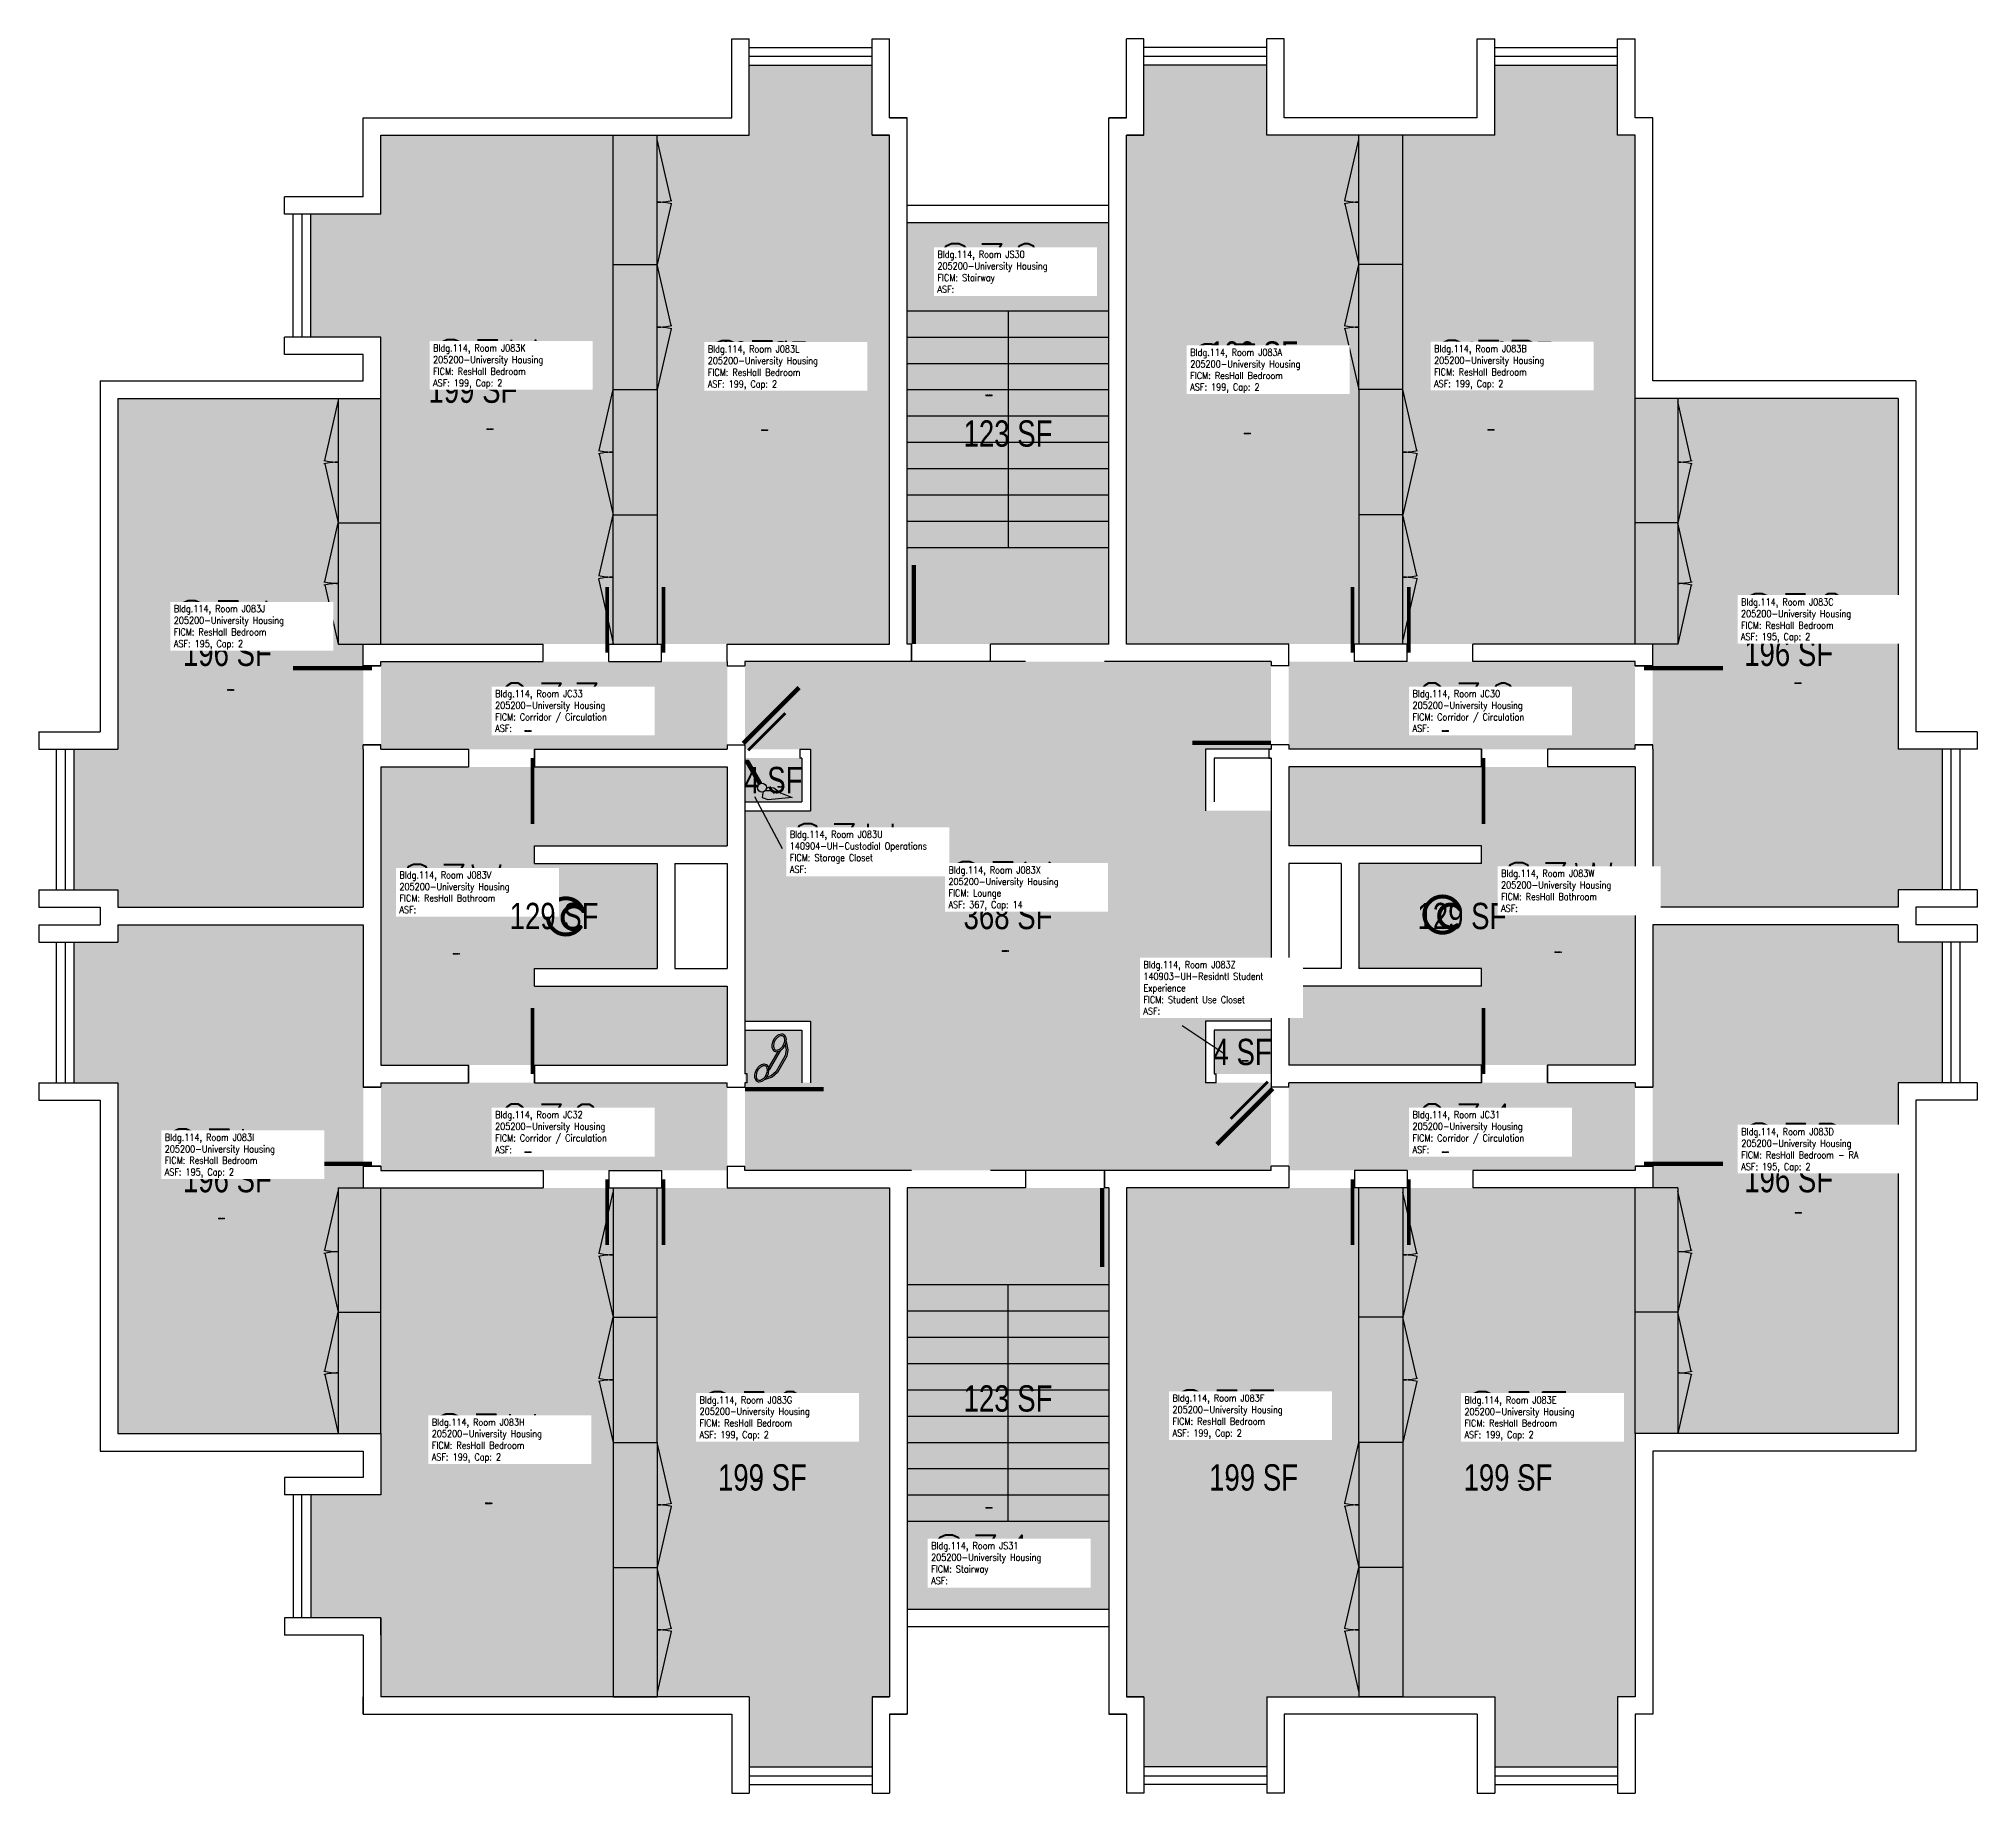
# Model space of a CAD drawing. Header units: inches. Extents: x 0 to 4816, y 0 to 3032.
# Drawn here: x 3932 to 4816, y 2232 to 3032 of the extents above; entities outside this region: 2.
import ezdxf
from ezdxf.enums import TextEntityAlignment as Align

# ---------------------------------------------------------------- set-up
doc = ezdxf.new("R2010")
doc.units = ezdxf.units.IN
doc.header["$LTSCALE"] = 10
doc.header["$MEASUREMENT"] = 0
doc.layers.get('0').update_dxf_attribs({"linetype": 'CONTINUOUS'})
for name, color, linetype in [('A-DOOR', 2, 'CONTINUOUS'), ('A-FLOR', 3, 'CONTINUOUS'), ('A-GLAZ', 1, 'CONTINUOUS'), ('A-GLAZ-SILL', 2, 'CONTINUOUS'), ('A-IDEN-ICON', 4, 'CONTINUOUS'), ('A-IDEN-RNUM', 7, 'CONTINUOUS'), ('A-IDEN-SNUM', 4, 'CONTINUOUS'), ('A-IDEN-VNUM', 4, 'CONTINUOUS'), ('A-WALL', 5, 'CONTINUOUS'), ('AREA-TEXT', 3, 'CONTINUOUS'), ('Rooms-Category-Color', 7, 'CONTINUOUS'), ('Rooms-College-Color', 7, 'CONTINUOUS'), ('Rooms-Department-Color', 7, 'CONTINUOUS'), ('Rooms-Division-Color', 7, 'CONTINUOUS'), ('Rooms-Information', 7, 'CONTINUOUS')]:
    doc.layers.add(name, color=color, linetype=linetype)
doc.styles.add('AREA', font='arial.ttf', dxfattribs={"width": 0.75, "height": 1})
doc.styles.add('ROOMSNUMBER', font='txt.shx', dxfattribs={"height": 0.03})
doc.styles.add('ROOMVNUMBER', font='simplex.shx', dxfattribs={"width": 0.85})

msp = doc.modelspace()

# ---------------------------------------------------------------- texts
at = {"layer": 'A-IDEN-RNUM', "style": 'ROOMSNUMBER'}
for s, p in [('0S30-00', (4363.86, 2869.21)), ('0083-K0', (4136.28, 2853.8)), ('0083-L0', (4261.56, 2853.34)), ('0083-A0', (4481.6, 2851.86)), ('0083-B0', (4592.78, 2853.5)), ('0083-J0', (4018.05, 2734.89)), ('0083-C0', (4732.75, 2738)), ('0C33-00', (4153.57, 2716.16)), ('0C30-00', (4571.93, 2716.16)), ('0083-U0', (4268.98, 2690.72)), ('0083-V0', (4120.93, 2614.59)), ('0083-X0', (4371.31, 2615.84)), ('0083-W0', (4623.32, 2615.29)), ('0083-Z0', (4480.53, 2565.77)), ('0C32-00', (4153.57, 2524.16)), ('0C31-00', (4571.93, 2524.16)), ('0083-I0', (4013.91, 2493.93)), ('0083-D0', (4732.88, 2496.46)), ('0083-G0', (4257.83, 2374.17)), ('0083-F0', (4473.49, 2374.95)), ('0083-E0', (4606.61, 2374.14)), ('0083-H0', (4135.69, 2364.01)), ('0S31-00', (4363.86, 2361.96))]:
    msp.add_text(s, height=0.36, dxfattribs=at).set_placement(p)
at = {"layer": 'A-IDEN-SNUM', "style": 'ROOMSNUMBER'}
for s, p in [('1140JS3000', (4363.86, 2869.21)), ('1140J083K0', (4136.28, 2853.8)), ('1140J083L0', (4261.56, 2853.34)), ('1140J083A0', (4481.6, 2851.86)), ('1140J083B0', (4592.78, 2853.5)), ('1140J083J0', (4018.05, 2734.89)), ('1140J083C0', (4732.75, 2738)), ('1140JC3300', (4153.57, 2716.16)), ('1140JC3000', (4571.93, 2716.16)), ('1140J083U0', (4268.98, 2690.72)), ('1140J083V0', (4120.93, 2614.59)), ('1140J083X0', (4371.31, 2615.84)), ('1140J083W0', (4623.32, 2615.29)), ('1140J083Z0', (4480.53, 2565.77)), ('1140JC3200', (4153.57, 2524.16)), ('1140JC3100', (4571.93, 2524.16)), ('1140J083I0', (4013.91, 2493.93)), ('1140J083D0', (4732.88, 2496.46)), ('1140J083G0', (4257.83, 2374.17)), ('1140J083F0', (4473.49, 2374.95)), ('1140J083E0', (4606.61, 2374.14)), ('1140J083H0', (4135.69, 2364.01)), ('1140JS3100', (4363.86, 2361.96))]:
    msp.add_text(s, height=0.36, dxfattribs=at).set_placement(p)
at = {"layer": 'A-IDEN-VNUM', "style": 'ROOMVNUMBER', "width": 0.85}
for s, p in [('S30', (4341.81, 2916.23)), ('83K', (4111.81, 2872.46)), ('83L', (4237.09, 2872)), ('83A', (4457.13, 2870.51)), ('83B', (4568.3, 2872.15)), ('83J', (3993.58, 2753.54)), ('83C', (4708.27, 2756.66)), ('C33', (4140.13, 2715.92)), ('C30', (4558.49, 2715.92)), ('83U', (4274.49, 2651.75)), ('83V', (4096.46, 2633.25)), ('83X', (4346.83, 2634.49)), ('83W', (4598.85, 2633.95)), ('83Z', (4435.73, 2587.02)), ('C32', (4140.13, 2523.92)), ('C31', (4558.49, 2523.92)), ('83D', (4708.41, 2515.12)), ('83I', (3989.44, 2512.58)), ('83G', (4233.36, 2392.83)), ('83F', (4449.02, 2393.61)), ('83E', (4582.14, 2392.8)), ('83H', (4111.22, 2382.66)), ('S31', (4338.95, 2327.36))]:
    msp.add_text(s, height=22.238, dxfattribs=at).set_placement(p)
at = {"layer": 'AREA-TEXT', "style": 'AREA', "width": 0.75}
for s, p in [('199 SF', (4262, 2888)), ('199 SF', (4486, 2888)), ('199 SF', (4602, 2888)), ('199 SF', (4130, 2872)), ('123 SF', (4374, 2852)), ('196 SF', (4018, 2752)), ('196 SF', (4730, 2752)), ('44 SF', (4167, 2728)), ('44 SF', (4581, 2728)), ('4 SF', (4267, 2694)), ('129 SF', (4167, 2632)), ('368 SF', (4374, 2632)), ('129 SF', (4581, 2632)), ('4 SF', (4481, 2570)), ('44 SF', (4167, 2536)), ('44 SF', (4581, 2536)), ('196 SF', (4018, 2512)), ('196 SF', (4730, 2512)), ('123 SF', (4374, 2412)), ('199 SF', (4130, 2392)), ('199 SF', (4262, 2376)), ('199 SF', (4486, 2376)), ('199 SF', (4602, 2376))]:
    msp.add_text(s, height=12, dxfattribs=at).set_placement(p, align=Align.MIDDLE_CENTER)

# ---------------------------------------------------------------- blocks, each defined once
blk = doc.blocks.new('CPBATH')
at = {"color": 0, "linetype": 'ByBlock', "const_width": 0.0127}
for points in [[(0.0571, 0.0168, 0.861492), (-0.0551, 0, 1)], [(-0.0551, 0, 0.726902), (0.0487, -0.0337, 1)], [(0.0571, 0.0168, 0.729002), (-0.0084, -0.0042, 1)], [(-0.0084, -0.0042, 0.609468), (0.0487, -0.0337, 1)]]:
    blk.add_lwpolyline(points, format="xyb", dxfattribs=at)
at = {"color": 0, "linetype": 'ByBlock', "const_width": 0.00637}
for points in [[(0.0544, 0.0152, 1), (0.0599, 0.0184, 1)], [(0.0459, -0.0353, 1), (0.0515, -0.0321, 1)]]:
    blk.add_lwpolyline(points, format="xyb", close=True, dxfattribs=at)
blk = doc.blocks.new('CPPHONE')
at = {"color": 0, "linetype": 'ByBlock'}
for p, q in [((0.0096, 0.0252), (-0.0196, -0.0252)), ((0.0169, 0.0279), (-0.0182, -0.0329))]:
    blk.add_line(p, q, dxfattribs=at)
for points in [[(0.0288, 0.0786, 0.139889), (0.0216, 0.0804, 0.107118), (0.0122, 0.0781, 0.079812), (0.0039, 0.0722, 0.067459), (-0.0035, 0.0626, 0.067459), (-0.008, 0.0515, 0.079812), (-0.009, 0.0413, 0.107118), (-0.0064, 0.032, 0.139889), (-0.0012, 0.0267, 0.139889), (0.0061, 0.0248, 0.107118), (0.0155, 0.0272, 0.079812), (0.0238, 0.0331, 0.067459), (0.0312, 0.0426, 0.067459), (0.0357, 0.0538, 0.079812), (0.0367, 0.0639, 0.107118), (0.034, 0.0732, 0.139889)], [(0.0263, 0.0743, 0.139889), (0.0218, 0.0754, 0.107118), (0.0144, 0.0736, 0.079812), (0.0074, 0.0686, 0.067459), (0.0008, 0.0601, 0.067459), (-0.0032, 0.0502, 0.079812), (-0.004, 0.0417, 0.107118), (-0.0019, 0.0344, 0.139889), (0.0013, 0.031, 0.139889), (0.0059, 0.0298, 0.107118), (0.0133, 0.0317, 0.079812), (0.0203, 0.0367, 0.067459), (0.0268, 0.0451, 0.067459), (0.0309, 0.055, 0.079812), (0.0317, 0.0636, 0.107118), (0.0296, 0.0709, 0.139889)], [(-0.0262, -0.0167, 0.139889), (-0.0334, -0.0148, 0.107118), (-0.0428, -0.0172, 0.079812), (-0.0511, -0.0231, 0.067459), (-0.0585, -0.0326, 0.067459), (-0.063, -0.0438, 0.079812), (-0.064, -0.0539, 0.107118), (-0.0614, -0.0632, 0.139889), (-0.0562, -0.0686, 0.139889), (-0.0489, -0.0704, 0.107118), (-0.0395, -0.0681, 0.079812), (-0.0312, -0.0622, 0.067459), (-0.0238, -0.0526, 0.067459), (-0.0193, -0.0415, 0.079812), (-0.0183, -0.0313, 0.107118), (-0.021, -0.022, 0.139889)], [(-0.0287, -0.021, 0.139889), (-0.0332, -0.0198, 0.107118), (-0.0406, -0.0217, 0.079812), (-0.0476, -0.0267, 0.067459), (-0.0542, -0.0351, 0.067459), (-0.0582, -0.045, 0.079812), (-0.059, -0.0536, 0.107118), (-0.0569, -0.0609, 0.139889), (-0.0537, -0.0643, 0.139889), (-0.0491, -0.0654, 0.107118), (-0.0417, -0.0636, 0.079812), (-0.0347, -0.0586, 0.067459), (-0.0282, -0.0501, 0.067459), (-0.0241, -0.0402, 0.079812), (-0.0233, -0.0317, 0.107118), (-0.0254, -0.0244, 0.139889)]]:
    blk.add_lwpolyline(points, format="xyb", close=True, dxfattribs=at)
for points in [[(0.0364, 0.0572), (0.0417, 0.0308), (0.0382, 0.0108), (0.0082, -0.0411), (-0.0083, -0.0558), (-0.0338, -0.0645)], [(0.0334, 0.047), (0.0366, 0.0307), (0.0334, 0.0126), (0.0043, -0.0379), (-0.0109, -0.0514), (-0.0265, -0.0567)]]:
    blk.add_lwpolyline(points, dxfattribs=at)
blk = doc.blocks.new('CPCUST')
at = {"color": 0, "linetype": 'ByBlock'}
for p, q in [((0.0171, -0.0639), (0.02, -0.0466)), ((0.0262, -0.0408), (0.0446, -0.0406)), ((0.0297, -0.0341), (0.0376, -0.0302)), ((0.0376, -0.0302), (0.0533, -0.0324)), ((0.0446, -0.0406), (0.0543, -0.0505)), ((0.0533, -0.0324), (0.0745, -0.0479)), ((0.0745, -0.0479), (0.1117, -0.0625)), ((0.0358, -0.0705), (0.0171, -0.0639)), ((0.1117, -0.0625), (0.0358, -0.0705))]:
    blk.add_line(p, q, dxfattribs=at)
at = {"color": 0, "linetype": 'ByBlock', "const_width": 0.0075}
blk.add_lwpolyline([(-0.0332, 0.0481, 1), (-0.0268, 0.0519, 1)], format="xyb", close=True, dxfattribs=at)
at = {"color": 0, "linetype": 'ByBlock', "const_width": 0.015}
blk.add_lwpolyline([(-0.03, 0.05), (0.01, -0.0193)], dxfattribs=at)
at = {"color": 0, "linetype": 'ByBlock'}
blk.add_circle((0.0158, -0.0313), 0.0141, dxfattribs=at)

# ---------------------------------------------------------------- hatches: boundary and pattern name
at = {"layer": 'Rooms-Category-Color', "true_color": 0x728ef3}
for points in [[(4320, 2756), (4320, 2988), (4312, 2988), (4312, 3020), (4256, 3020), (4256, 2988), (4204, 2988), (4204, 2756)], [(4428, 2756), (4428, 2988), (4436, 2988), (4436, 3020), (4492, 3020), (4492, 2988), (4544, 2988), (4544, 2756)], [(4660, 2756), (4660, 2988), (4652, 2988), (4652, 3020), (4596, 3020), (4596, 2988), (4544, 2988), (4544, 2756)], [(4088, 2756), (4088, 2896), (4056, 2896), (4056, 2952), (4088, 2952), (4088, 2988), (4204, 2988), (4204, 2756)], [(4080, 2636), (4080, 2756), (4088, 2756), (4088, 2868), (3968, 2868), (3968, 2708), (3948, 2708), (3948, 2644), (3968, 2644), (3968, 2636)], [(4668, 2636), (4668, 2756), (4660, 2756), (4660, 2868), (4780, 2868), (4780, 2708), (4800, 2708), (4800, 2644), (4780, 2644), (4780, 2636)], [(4254, 2584), (4254, 2680), (4283.99, 2680), (4284, 2708), (4254, 2708), (4254, 2748), (4494, 2748), (4494, 2708), (4464, 2708), (4464, 2680), (4494, 2680), (4494, 2584), (4464, 2584), (4464, 2556), (4494, 2556), (4494, 2516), (4254, 2516), (4254, 2554), (4254, 2580), (4280, 2580), (4280, 2556), (4284, 2556), (4284, 2584)], [(4088, 2700), (4088, 2564), (4246, 2564), (4246, 2600), (4158, 2600), (4158, 2608), (4214, 2608), (4214, 2656), (4158, 2656), (4158, 2664), (4246, 2664), (4246, 2700)], [(4280, 2684), (4280, 2704), (4254, 2704), (4254, 2684)], [(4660, 2700), (4660, 2564), (4502, 2564), (4502, 2600), (4590, 2600), (4590, 2608), (4534, 2608), (4534, 2656), (4590, 2656), (4590, 2664), (4502, 2664), (4502, 2700)], [(4080, 2628), (4080, 2508), (4088, 2508), (4088, 2396), (3968, 2396), (3968, 2556), (3948, 2556), (3948, 2620), (3968, 2620), (3968, 2628)], [(4668, 2628), (4668, 2508), (4660, 2508), (4660, 2396), (4780, 2396), (4780, 2556), (4800, 2556), (4800, 2620), (4780, 2620), (4780, 2628)], [(4494, 2580), (4494, 2560), (4468, 2560), (4468, 2580)], [(4088, 2508), (4088, 2368), (4056, 2368), (4056, 2312), (4088, 2312), (4088, 2276), (4204, 2276), (4204, 2508)], [(4320, 2508), (4320, 2276), (4312, 2276), (4312, 2244), (4256, 2244), (4256, 2276), (4204, 2276), (4204, 2508)], [(4428, 2508), (4428, 2276), (4436, 2276), (4436, 2244), (4492, 2244), (4492, 2276), (4544, 2276), (4544, 2508)], [(4660, 2508), (4660, 2276), (4652, 2276), (4652, 2244), (4596, 2244), (4596, 2276), (4544, 2276), (4544, 2508)]]:
    msp.add_hatch(color=171, dxfattribs=at).paths.add_polyline_path(points)
at = {"layer": 'Rooms-Category-Color', "true_color": 0xadadad}
for points in [[(4328, 2948), (4420, 2948), (4420, 2756), (4328, 2756)], [(4088, 2708), (4088, 2748), (4246, 2748), (4246, 2708)], [(4660, 2708), (4660, 2748), (4502, 2748), (4502, 2708)], [(4088, 2516), (4088, 2556), (4246, 2556), (4246, 2516)], [(4502, 2556), (4502, 2516), (4660, 2516), (4660, 2556)], [(4328, 2316), (4420, 2316), (4420, 2508), (4328, 2508)]]:
    msp.add_hatch(color=253, dxfattribs=at).paths.add_polyline_path(points)
at = {"layer": 'Rooms-College-Color', "true_color": 0xadadad}
for points in [[(4320, 2756), (4320, 2988), (4312, 2988), (4312, 3020), (4256, 3020), (4256, 2988), (4204, 2988), (4204, 2756)], [(4428, 2756), (4428, 2988), (4436, 2988), (4436, 3020), (4492, 3020), (4492, 2988), (4544, 2988), (4544, 2756)], [(4660, 2756), (4660, 2988), (4652, 2988), (4652, 3020), (4596, 3020), (4596, 2988), (4544, 2988), (4544, 2756)], [(4088, 2756), (4088, 2896), (4056, 2896), (4056, 2952), (4088, 2952), (4088, 2988), (4204, 2988), (4204, 2756)], [(4328, 2948), (4420, 2948), (4420, 2756), (4328, 2756)], [(4080, 2636), (4080, 2756), (4088, 2756), (4088, 2868), (3968, 2868), (3968, 2708), (3948, 2708), (3948, 2644), (3968, 2644), (3968, 2636)], [(4668, 2636), (4668, 2756), (4660, 2756), (4660, 2868), (4780, 2868), (4780, 2708), (4800, 2708), (4800, 2644), (4780, 2644), (4780, 2636)], [(4088, 2708), (4088, 2748), (4246, 2748), (4246, 2708)], [(4254, 2584), (4254, 2680), (4283.99, 2680), (4284, 2708), (4254, 2708), (4254, 2748), (4494, 2748), (4494, 2708), (4464, 2708), (4464, 2680), (4494, 2680), (4494, 2584), (4464, 2584), (4464, 2556), (4494, 2556), (4494, 2516), (4254, 2516), (4254, 2554), (4254, 2580), (4280, 2580), (4280, 2556), (4284, 2556), (4284, 2584)], [(4660, 2708), (4660, 2748), (4502, 2748), (4502, 2708)], [(4088, 2700), (4088, 2564), (4246, 2564), (4246, 2600), (4158, 2600), (4158, 2608), (4214, 2608), (4214, 2656), (4158, 2656), (4158, 2664), (4246, 2664), (4246, 2700)], [(4280, 2684), (4280, 2704), (4254, 2704), (4254, 2684)], [(4660, 2700), (4660, 2564), (4502, 2564), (4502, 2600), (4590, 2600), (4590, 2608), (4534, 2608), (4534, 2656), (4590, 2656), (4590, 2664), (4502, 2664), (4502, 2700)], [(4080, 2628), (4080, 2508), (4088, 2508), (4088, 2396), (3968, 2396), (3968, 2556), (3948, 2556), (3948, 2620), (3968, 2620), (3968, 2628)], [(4668, 2628), (4668, 2508), (4660, 2508), (4660, 2396), (4780, 2396), (4780, 2556), (4800, 2556), (4800, 2620), (4780, 2620), (4780, 2628)], [(4494, 2580), (4494, 2560), (4468, 2560), (4468, 2580)], [(4088, 2516), (4088, 2556), (4246, 2556), (4246, 2516)], [(4502, 2556), (4502, 2516), (4660, 2516), (4660, 2556)], [(4088, 2508), (4088, 2368), (4056, 2368), (4056, 2312), (4088, 2312), (4088, 2276), (4204, 2276), (4204, 2508)], [(4320, 2508), (4320, 2276), (4312, 2276), (4312, 2244), (4256, 2244), (4256, 2276), (4204, 2276), (4204, 2508)], [(4328, 2316), (4420, 2316), (4420, 2508), (4328, 2508)], [(4428, 2508), (4428, 2276), (4436, 2276), (4436, 2244), (4492, 2244), (4492, 2276), (4544, 2276), (4544, 2508)], [(4660, 2508), (4660, 2276), (4652, 2276), (4652, 2244), (4596, 2244), (4596, 2276), (4544, 2276), (4544, 2508)]]:
    msp.add_hatch(color=253, dxfattribs=at).paths.add_polyline_path(points)
at = {"layer": 'Rooms-Department-Color', "true_color": 0x604aed}
for points in [[(4320, 2756), (4320, 2988), (4312, 2988), (4312, 3020), (4256, 3020), (4256, 2988), (4204, 2988), (4204, 2756)], [(4428, 2756), (4428, 2988), (4436, 2988), (4436, 3020), (4492, 3020), (4492, 2988), (4544, 2988), (4544, 2756)], [(4660, 2756), (4660, 2988), (4652, 2988), (4652, 3020), (4596, 3020), (4596, 2988), (4544, 2988), (4544, 2756)], [(4088, 2756), (4088, 2896), (4056, 2896), (4056, 2952), (4088, 2952), (4088, 2988), (4204, 2988), (4204, 2756)], [(4080, 2636), (4080, 2756), (4088, 2756), (4088, 2868), (3968, 2868), (3968, 2708), (3948, 2708), (3948, 2644), (3968, 2644), (3968, 2636)], [(4668, 2636), (4668, 2756), (4660, 2756), (4660, 2868), (4780, 2868), (4780, 2708), (4800, 2708), (4800, 2644), (4780, 2644), (4780, 2636)], [(4254, 2584), (4254, 2680), (4283.99, 2680), (4284, 2708), (4254, 2708), (4254, 2748), (4494, 2748), (4494, 2708), (4464, 2708), (4464, 2680), (4494, 2680), (4494, 2584), (4464, 2584), (4464, 2556), (4494, 2556), (4494, 2516), (4254, 2516), (4254, 2554), (4254, 2580), (4280, 2580), (4280, 2556), (4284, 2556), (4284, 2584)], [(4088, 2700), (4088, 2564), (4246, 2564), (4246, 2600), (4158, 2600), (4158, 2608), (4214, 2608), (4214, 2656), (4158, 2656), (4158, 2664), (4246, 2664), (4246, 2700)], [(4280, 2684), (4280, 2704), (4254, 2704), (4254, 2684)], [(4660, 2700), (4660, 2564), (4502, 2564), (4502, 2600), (4590, 2600), (4590, 2608), (4534, 2608), (4534, 2656), (4590, 2656), (4590, 2664), (4502, 2664), (4502, 2700)], [(4080, 2628), (4080, 2508), (4088, 2508), (4088, 2396), (3968, 2396), (3968, 2556), (3948, 2556), (3948, 2620), (3968, 2620), (3968, 2628)], [(4668, 2628), (4668, 2508), (4660, 2508), (4660, 2396), (4780, 2396), (4780, 2556), (4800, 2556), (4800, 2620), (4780, 2620), (4780, 2628)], [(4494, 2580), (4494, 2560), (4468, 2560), (4468, 2580)], [(4088, 2508), (4088, 2368), (4056, 2368), (4056, 2312), (4088, 2312), (4088, 2276), (4204, 2276), (4204, 2508)], [(4320, 2508), (4320, 2276), (4312, 2276), (4312, 2244), (4256, 2244), (4256, 2276), (4204, 2276), (4204, 2508)], [(4428, 2508), (4428, 2276), (4436, 2276), (4436, 2244), (4492, 2244), (4492, 2276), (4544, 2276), (4544, 2508)], [(4660, 2508), (4660, 2276), (4652, 2276), (4652, 2244), (4596, 2244), (4596, 2276), (4544, 2276), (4544, 2508)]]:
    msp.add_hatch(color=173, dxfattribs=at).paths.add_polyline_path(points)
at = {"layer": 'Rooms-Department-Color', "true_color": 0xacacac}
for points in [[(4328, 2948), (4420, 2948), (4420, 2756), (4328, 2756)], [(4088, 2708), (4088, 2748), (4246, 2748), (4246, 2708)], [(4660, 2708), (4660, 2748), (4502, 2748), (4502, 2708)], [(4088, 2516), (4088, 2556), (4246, 2556), (4246, 2516)], [(4502, 2556), (4502, 2516), (4660, 2516), (4660, 2556)], [(4328, 2316), (4420, 2316), (4420, 2508), (4328, 2508)]]:
    msp.add_hatch(color=253, dxfattribs=at).paths.add_polyline_path(points)
at = {"layer": 'Rooms-Division-Color', "true_color": 0x604aed}
for points in [[(4320, 2756), (4320, 2988), (4312, 2988), (4312, 3020), (4256, 3020), (4256, 2988), (4204, 2988), (4204, 2756)], [(4428, 2756), (4428, 2988), (4436, 2988), (4436, 3020), (4492, 3020), (4492, 2988), (4544, 2988), (4544, 2756)], [(4660, 2756), (4660, 2988), (4652, 2988), (4652, 3020), (4596, 3020), (4596, 2988), (4544, 2988), (4544, 2756)], [(4088, 2756), (4088, 2896), (4056, 2896), (4056, 2952), (4088, 2952), (4088, 2988), (4204, 2988), (4204, 2756)], [(4080, 2636), (4080, 2756), (4088, 2756), (4088, 2868), (3968, 2868), (3968, 2708), (3948, 2708), (3948, 2644), (3968, 2644), (3968, 2636)], [(4668, 2636), (4668, 2756), (4660, 2756), (4660, 2868), (4780, 2868), (4780, 2708), (4800, 2708), (4800, 2644), (4780, 2644), (4780, 2636)], [(4254, 2584), (4254, 2680), (4283.99, 2680), (4284, 2708), (4254, 2708), (4254, 2748), (4494, 2748), (4494, 2708), (4464, 2708), (4464, 2680), (4494, 2680), (4494, 2584), (4464, 2584), (4464, 2556), (4494, 2556), (4494, 2516), (4254, 2516), (4254, 2554), (4254, 2580), (4280, 2580), (4280, 2556), (4284, 2556), (4284, 2584)], [(4088, 2700), (4088, 2564), (4246, 2564), (4246, 2600), (4158, 2600), (4158, 2608), (4214, 2608), (4214, 2656), (4158, 2656), (4158, 2664), (4246, 2664), (4246, 2700)], [(4280, 2684), (4280, 2704), (4254, 2704), (4254, 2684)], [(4660, 2700), (4660, 2564), (4502, 2564), (4502, 2600), (4590, 2600), (4590, 2608), (4534, 2608), (4534, 2656), (4590, 2656), (4590, 2664), (4502, 2664), (4502, 2700)], [(4080, 2628), (4080, 2508), (4088, 2508), (4088, 2396), (3968, 2396), (3968, 2556), (3948, 2556), (3948, 2620), (3968, 2620), (3968, 2628)], [(4668, 2628), (4668, 2508), (4660, 2508), (4660, 2396), (4780, 2396), (4780, 2556), (4800, 2556), (4800, 2620), (4780, 2620), (4780, 2628)], [(4494, 2580), (4494, 2560), (4468, 2560), (4468, 2580)], [(4088, 2508), (4088, 2368), (4056, 2368), (4056, 2312), (4088, 2312), (4088, 2276), (4204, 2276), (4204, 2508)], [(4320, 2508), (4320, 2276), (4312, 2276), (4312, 2244), (4256, 2244), (4256, 2276), (4204, 2276), (4204, 2508)], [(4428, 2508), (4428, 2276), (4436, 2276), (4436, 2244), (4492, 2244), (4492, 2276), (4544, 2276), (4544, 2508)], [(4660, 2508), (4660, 2276), (4652, 2276), (4652, 2244), (4596, 2244), (4596, 2276), (4544, 2276), (4544, 2508)]]:
    msp.add_hatch(color=173, dxfattribs=at).paths.add_polyline_path(points)
at = {"layer": 'Rooms-Division-Color', "true_color": 0xadadad}
for points in [[(4328, 2948), (4420, 2948), (4420, 2756), (4328, 2756)], [(4088, 2708), (4088, 2748), (4246, 2748), (4246, 2708)], [(4660, 2708), (4660, 2748), (4502, 2748), (4502, 2708)], [(4088, 2516), (4088, 2556), (4246, 2556), (4246, 2516)], [(4502, 2556), (4502, 2516), (4660, 2516), (4660, 2556)], [(4328, 2316), (4420, 2316), (4420, 2508), (4328, 2508)]]:
    msp.add_hatch(color=253, dxfattribs=at).paths.add_polyline_path(points)

# ---------------------------------------------------------------- linework, layer by layer
at = {"layer": 'A-DOOR'}
for points in [[(4331, 2756, 2, 2, 0), (4331, 2792, 0, 0, -0.414214), (4366, 2756, 0, 0, -0.814237)], [(4191.17, 2752, 1.67, 1.67, 0), (4191.17, 2782, 0, 0, 0.414214), (4162, 2752, 0, 0, 0.814237)], [(4216.83, 2752, 1.67, 1.67, 0), (4216.83, 2782, 0, 0, -0.414214), (4246, 2752, 0, 0, -0.814237)], [(4531.17, 2752, 1.67, 1.67, 0), (4531.17, 2782, 0, 0, 0.414214), (4502, 2752, 0, 0, 0.814237)], [(4556.83, 2752, 1.67, 1.67, 0), (4556.83, 2782, 0, 0, -0.414214), (4586, 2752, 0, 0, -0.814237)], [(4084, 2745, 2, 2, 0), (4048, 2745, 0, 0, 0.414214), (4084, 2710, 0, 0, 0.814237)], [(4253.29, 2710.71, 2, 2, 0), (4278.75, 2736.16, 0, 0, 0.195255), (4254, 2746.21, 0, 0, 0.195255)], [(4494, 2711, 2, 2, 0), (4458, 2711, 0, 0, -0.414214), (4494, 2746, 0, 0, -0.814237)], [(4664, 2745, 2, 2, 0), (4700, 2745, 0, 0, -0.414214), (4664, 2710, 0, 0, -0.814237)], [(4255.47, 2707.53, 1.33, 1.33, 0), (4272.44, 2724.5, 0, 0, -0.195255), (4279.14, 2708, 0, 0, -0.195255)], [(4157.17, 2704, 1.67, 1.67, 0), (4157.17, 2674, 0, 0, -0.414214), (4128, 2704, 0, 0, -0.814237)], [(4590.83, 2704, 1.67, 1.67, 0), (4590.83, 2674, 0, 0, 0.414214), (4620, 2704, 0, 0, 0.814237)], [(4157.17, 2560, 1.67, 1.67, 0), (4157.17, 2590, 0, 0, 0.414214), (4128, 2560, 0, 0, 0.814237)], [(4590.83, 2560, 1.67, 1.67, 0), (4590.83, 2590, 0, 0, -0.414214), (4620, 2560, 0, 0, -0.814237)], [(4084, 2519, 2, 2, 0), (4048, 2519, 0, 0, -0.414214), (4084, 2554, 0, 0, -0.814237)], [(4492.53, 2556.47, 1.33, 1.33, 0), (4475.56, 2539.5, 0, 0, -0.195255), (4468.86, 2556, 0, 0, -0.195255)], [(4664, 2519, 2, 2, 0), (4700, 2519, 0, 0, 0.414214), (4664, 2554, 0, 0, 0.814237)], [(4254, 2553, 2, 2, 0), (4290, 2553, 0, 0, -0.414214), (4254, 2518, 0, 0, -0.814237)], [(4494.71, 2553.29, 2, 2, 0), (4469.25, 2527.84, 0, 0, 0.195255), (4494, 2517.79, 0, 0, 0.195255)], [(4191.17, 2512, 1.67, 1.67, 0), (4191.17, 2482, 0, 0, -0.414214), (4162, 2512, 0, 0, -0.814237)], [(4216.83, 2512, 1.67, 1.67, 0), (4216.83, 2482, 0, 0, 0.414214), (4246, 2512, 0, 0, 0.814237)], [(4531.17, 2512, 1.67, 1.67, 0), (4531.17, 2482, 0, 0, -0.414214), (4502, 2512, 0, 0, -0.814237)], [(4556.83, 2512, 1.67, 1.67, 0), (4556.83, 2482, 0, 0, 0.414214), (4586, 2512, 0, 0, 0.814237)], [(4417, 2508, 2, 2, 0), (4417, 2472, 0, 0, -0.414214), (4382, 2508, 0, 0, -0.814237)]]:
    msp.add_lwpolyline(points, format="xyseb", dxfattribs=at)
at = {"layer": 'A-FLOR'}
for p, q in [((4194, 2988), (4214, 2988)), ((4194, 2872), (4194, 2988)), ((4214, 2872), (4214, 2988)), ((4554, 2988), (4534, 2988)), ((4534, 2872), (4534, 2988)), ((4554, 2872), (4554, 2988)), ((4220.41, 2958.23), (4214, 2986)), ((4527.59, 2958.23), (4534, 2986)), ((4220.41, 2956.77), (4214, 2929)), ((4527.59, 2956.77), (4534, 2929)), ((4194, 2929), (4214, 2929)), ((4220.41, 2901.23), (4214, 2929)), ((4527.59, 2901.23), (4534, 2929)), ((4554, 2929), (4534, 2929)), ((4220.41, 2899.77), (4214, 2872)), ((4328, 2908), (4420, 2908)), ((4374, 2908), (4374, 2800)), ((4527.59, 2899.77), (4534, 2872)), ((4328, 2896), (4420, 2896)), ((4328, 2884), (4420, 2884)), ((4062.38, 2839.64), (4068.6, 2866.58)), ((4068.6, 2868), (4088, 2868)), ((4068.6, 2868), (4068.6, 2811.29)), ((4068.6, 2866.58), (4068.6, 2811.29)), ((4088, 2756), (4088, 2868)), ((4187.59, 2844.23), (4194, 2872)), ((4194, 2872), (4214, 2872)), ((4194, 2815), (4194, 2872)), ((4214, 2872), (4214, 2756)), ((4328, 2872), (4420, 2872)), ((4554, 2872), (4534, 2872)), ((4534, 2872), (4534, 2756)), ((4560.41, 2844.23), (4554, 2872)), ((4554, 2815), (4554, 2872)), ((4679.4, 2868), (4660, 2868)), ((4660, 2756), (4660, 2868)), ((4679.4, 2868), (4679.4, 2811.29)), ((4685.62, 2839.64), (4679.4, 2866.58)), ((4679.4, 2866.58), (4679.4, 2811.29)), ((4328, 2860), (4420, 2860)), ((4328, 2848), (4420, 2848)), ((4062.38, 2838.23), (4068.6, 2811.29)), ((4187.59, 2842.77), (4194, 2815)), ((4560.41, 2842.77), (4554, 2815)), ((4685.62, 2838.23), (4679.4, 2811.29)), ((4328, 2836), (4420, 2836)), ((4328, 2824), (4420, 2824)), ((4062.38, 2784.35), (4068.6, 2811.29)), ((4068.6, 2811.29), (4088, 2811.29)), ((4068.6, 2811.29), (4068.6, 2756)), ((4187.59, 2787.23), (4194, 2815)), ((4194, 2815), (4214, 2815)), ((4194, 2756), (4194, 2815)), ((4194, 2758), (4194, 2815)), ((4328, 2812), (4420, 2812)), ((4554, 2815), (4534, 2815)), ((4554, 2756), (4554, 2815)), ((4560.41, 2787.23), (4554, 2815)), ((4554, 2758), (4554, 2815)), ((4679.4, 2811.29), (4660, 2811.29)), ((4685.62, 2784.35), (4679.4, 2811.29)), ((4679.4, 2811.29), (4679.4, 2756)), ((4328, 2800), (4420, 2800)), ((4187.23, 2785.68), (4194, 2756.37)), ((4560.41, 2785.77), (4554, 2758)), ((4062.38, 2782.94), (4068.6, 2756)), ((4685.62, 2782.94), (4679.4, 2756)), ((4068.6, 2756), (4088, 2756)), ((4679.4, 2756), (4660, 2756)), ((4062.38, 2479.64), (4068.6, 2506.58)), ((4068.6, 2508), (4088, 2508)), ((4068.6, 2508), (4068.6, 2451.29)), ((4068.6, 2506.58), (4068.6, 2451.29)), ((4088, 2396), (4088, 2508)), ((4187.59, 2478.23), (4194, 2506)), ((4194, 2508), (4194, 2449)), ((4194, 2506), (4194, 2449)), ((4214, 2392), (4214, 2508)), ((4534, 2392), (4534, 2508)), ((4554, 2508), (4554, 2449)), ((4560.41, 2478.23), (4554, 2506)), ((4554, 2506), (4554, 2449)), ((4679.4, 2508), (4660, 2508)), ((4660, 2396), (4660, 2508)), ((4679.4, 2508), (4679.4, 2451.29)), ((4685.62, 2479.64), (4679.4, 2506.58)), ((4679.4, 2506.58), (4679.4, 2451.29)), ((4062.38, 2478.23), (4068.6, 2451.29)), ((4187.59, 2476.77), (4194, 2449)), ((4560.41, 2476.77), (4554, 2449)), ((4685.62, 2478.23), (4679.4, 2451.29)), ((4328, 2464), (4420, 2464)), ((4374, 2356), (4374, 2464)), ((4062.38, 2424.35), (4068.6, 2451.29)), ((4068.6, 2451.29), (4088, 2451.29)), ((4068.6, 2451.29), (4068.6, 2396)), ((4187.59, 2421.23), (4194, 2449)), ((4194, 2449), (4214, 2449)), ((4194, 2449), (4194, 2392)), ((4328, 2452), (4420, 2452)), ((4554, 2449), (4534, 2449)), ((4560.41, 2421.23), (4554, 2449)), ((4554, 2449), (4554, 2392)), ((4679.4, 2451.29), (4660, 2451.29)), ((4685.62, 2424.35), (4679.4, 2451.29)), ((4679.4, 2451.29), (4679.4, 2396)), ((4328, 2440), (4420, 2440)), ((4062.38, 2422.94), (4068.6, 2396)), ((4328, 2428), (4420, 2428)), ((4685.62, 2422.94), (4679.4, 2396)), ((4187.59, 2419.77), (4194, 2392)), ((4328, 2416), (4420, 2416)), ((4560.41, 2419.77), (4554, 2392)), ((4068.6, 2396), (4088, 2396)), ((4328, 2404), (4420, 2404)), ((4679.4, 2396), (4660, 2396)), ((4194, 2392), (4214, 2392)), ((4194, 2392), (4194, 2276)), ((4220.41, 2364.23), (4214, 2392)), ((4214, 2392), (4214, 2276)), ((4328, 2392), (4420, 2392)), ((4527.59, 2364.23), (4534, 2392)), ((4554, 2392), (4534, 2392)), ((4534, 2392), (4534, 2276)), ((4554, 2392), (4554, 2276)), ((4328, 2380), (4420, 2380)), ((4220.41, 2362.77), (4214, 2335)), ((4328, 2368), (4420, 2368)), ((4527.59, 2362.77), (4534, 2335)), ((4328, 2356), (4420, 2356)), ((4194, 2335), (4214, 2335)), ((4220.41, 2307.23), (4214, 2335)), ((4527.59, 2307.23), (4534, 2335)), ((4554, 2335), (4534, 2335)), ((4220.41, 2305.77), (4214, 2278)), ((4527.59, 2305.77), (4534, 2278)), ((4194, 2276), (4214, 2276)), ((4554, 2276), (4534, 2276))]:
    msp.add_line(p, q, dxfattribs=at)
for centre, radius, start, end in [((4214, 2986), 28.5, 270, 283.7374), ((4214, 2929), 28.5, 76.2626, 90), ((4534, 2986), 28.5, 256.2626, 270), ((4534, 2929), 28.5, 90, 103.7374), ((4214, 2929), 28.5, 270, 283.7374), ((4214, 2872), 28.5, 76.2626, 90), ((4534, 2929), 28.5, 256.2626, 270), ((4534, 2872), 28.5, 90, 103.7374), ((4068.6, 2866.58), 27.64, 256.2626, 270), ((4068.6, 2811.29), 27.64, 90, 103.7374), ((4194, 2872), 28.5, 256.2626, 270), ((4194, 2815), 28.5, 90, 103.7374), ((4554, 2872), 28.5, 270, 283.7374), ((4554, 2815), 28.5, 76.2626, 90), ((4679.4, 2866.58), 27.64, 270, 283.7374), ((4679.4, 2811.29), 27.64, 76.2626, 90), ((4194, 2815), 28.5, 256.2626, 270), ((4194, 2758), 28.5, 90, 103.7374), ((4554, 2815), 28.5, 270, 283.7374), ((4554, 2758), 28.5, 76.2626, 90), ((4068.6, 2811.29), 27.64, 256.2626, 270), ((4068.6, 2756), 27.64, 90, 103.7374), ((4679.4, 2811.29), 27.64, 270, 283.7374), ((4679.4, 2756), 27.64, 76.2626, 90), ((4068.6, 2506.58), 27.64, 256.2626, 270), ((4068.6, 2451.29), 27.64, 90, 103.7374), ((4194, 2506), 28.5, 256.2626, 270), ((4194, 2449), 28.5, 90, 103.7374), ((4554, 2506), 28.5, 270, 283.7374), ((4554, 2449), 28.5, 76.2626, 90), ((4679.4, 2506.58), 27.64, 270, 283.7374), ((4679.4, 2451.29), 27.64, 76.2626, 90), ((4068.6, 2451.29), 27.64, 256.2626, 270), ((4068.6, 2396), 27.64, 90, 103.7374), ((4679.4, 2451.29), 27.64, 270, 283.7374), ((4679.4, 2396), 27.64, 76.2626, 90), ((4194, 2449), 28.5, 256.2626, 270), ((4194, 2392), 28.5, 90, 103.7374), ((4554, 2449), 28.5, 270, 283.7374), ((4554, 2392), 28.5, 76.2626, 90), ((4214, 2392), 28.5, 270, 283.7374), ((4214, 2335), 28.5, 76.2626, 90), ((4534, 2392), 28.5, 256.2626, 270), ((4534, 2335), 28.5, 90, 103.7374), ((4214, 2335), 28.5, 270, 283.7374), ((4534, 2335), 28.5, 256.2626, 270), ((4214, 2278), 28.5, 76.2626, 90), ((4534, 2278), 28.5, 90, 103.7374)]:
    msp.add_arc(centre, radius, start, end, dxfattribs=at)
at = {"layer": 'A-GLAZ'}
for p, q in [((4256, 3024), (4312, 3024)), ((4436, 3024), (4492, 3024)), ((4596, 3024), (4652, 3024)), ((4052, 2952), (4052, 2896)), ((3944, 2708), (3944, 2644)), ((4804, 2708), (4804, 2644)), ((3944, 2620), (3944, 2556)), ((4804, 2620), (4804, 2556)), ((4052, 2312), (4052, 2368)), ((4256, 2240), (4312, 2240)), ((4436, 2240), (4492, 2240)), ((4596, 2240), (4652, 2240))]:
    msp.add_line(p, q, dxfattribs=at)
at = {"layer": 'A-GLAZ-SILL'}
for p, q in [((4256, 3028), (4312, 3028)), ((4492, 3028), (4436, 3028)), ((4596, 3028), (4652, 3028)), ((4256, 3020), (4312, 3020)), ((4492, 3020), (4436, 3020)), ((4596, 3020), (4652, 3020)), ((4048, 2896), (4048, 2952)), ((4056, 2896), (4056, 2952)), ((3940, 2708), (3940, 2644)), ((3948, 2708), (3948, 2644)), ((4800, 2708), (4800, 2644)), ((4808, 2708), (4808, 2644)), ((3940, 2620), (3940, 2556)), ((3948, 2620), (3948, 2556)), ((4800, 2620), (4800, 2556)), ((4808, 2620), (4808, 2556)), ((4048, 2368), (4048, 2312)), ((4056, 2368), (4056, 2312)), ((4256, 2244), (4312, 2244)), ((4492, 2244), (4436, 2244)), ((4596, 2244), (4652, 2244)), ((4256, 2236), (4312, 2236)), ((4492, 2236), (4436, 2236)), ((4596, 2236), (4652, 2236))]:
    msp.add_line(p, q, dxfattribs=at)
at = {"layer": 'A-IDEN-VNUM'}
for points in [[(4271.18, 2662.57), (4258.58, 2686.29)], [(4453.37, 2582.04), (4473.1, 2568.96)]]:
    msp.add_lwpolyline(points, dxfattribs=at)
at = {"layer": 'A-WALL'}
for p, q in [((4248, 2996), (4248, 3032)), ((4248, 3032), (4256, 3032)), ((4256, 2988), (4256, 3032)), ((4312, 2988), (4312, 3032)), ((4312, 3032), (4320, 3032)), ((4320, 2996), (4320, 3032)), ((4428, 2996), (4428, 3032)), ((4436, 3032), (4428, 3032)), ((4436, 2988), (4436, 3032)), ((4492, 2988), (4492, 3032)), ((4500, 3032), (4492, 3032)), ((4500, 2996), (4500, 3032)), ((4588, 2996), (4588, 3032)), ((4588, 3032), (4596, 3032)), ((4596, 2988), (4596, 3032)), ((4652, 2988), (4652, 3032)), ((4652, 3032), (4660, 3032)), ((4660, 2996), (4660, 3032)), ((4080, 2996), (4248, 2996)), ((4080, 2960), (4080, 2996)), ((4088, 2988), (4256, 2988)), ((4088, 2952), (4088, 2988)), ((4320, 2988), (4312, 2988)), ((4312, 2988), (4320, 2988)), ((4320, 2988), (4312, 2988)), ((4312, 2988), (4320, 2988)), ((4328, 2996), (4320, 2996)), ((4320, 2996), (4328, 2996)), ((4328, 2996), (4320, 2996)), ((4320, 2996), (4328, 2996)), ((4320, 2756), (4320, 2988)), ((4328, 2756), (4328, 2996)), ((4420, 2756), (4420, 2996)), ((4420, 2996), (4428, 2996)), ((4428, 2996), (4420, 2996)), ((4420, 2996), (4428, 2996)), ((4428, 2996), (4420, 2996)), ((4428, 2756), (4428, 2988)), ((4428, 2988), (4436, 2988)), ((4436, 2988), (4428, 2988)), ((4428, 2988), (4436, 2988)), ((4436, 2988), (4428, 2988)), ((4596, 2988), (4492, 2988)), ((4588, 2996), (4500, 2996)), ((4660, 2988), (4652, 2988)), ((4668, 2996), (4660, 2996)), ((4660, 2868), (4660, 2988)), ((4668, 2876), (4668, 2996)), ((4080, 2960), (4044, 2960)), ((4044, 2952), (4044, 2960)), ((4420, 2956), (4328, 2956)), ((4088, 2952), (4044, 2952)), ((4420, 2948), (4328, 2948)), ((4088, 2896), (4044, 2896)), ((4044, 2888), (4044, 2896)), ((4088, 2868), (4088, 2896)), ((4080, 2888), (4044, 2888)), ((4080, 2876), (4080, 2888)), ((3960, 2876), (3960, 2716)), ((3960, 2876), (4080, 2876)), ((4788, 2876), (4668, 2876)), ((4788, 2876), (4788, 2716)), ((3968, 2868), (3968, 2708)), ((3968, 2868), (4088, 2868)), ((4780, 2868), (4660, 2868)), ((4780, 2868), (4780, 2708)), ((4080, 2748), (4080, 2756)), ((4080, 2756), (4162, 2756)), ((4162, 2748), (4162, 2756)), ((4162, 2748), (4162, 2756)), ((4192, 2756), (4216, 2756)), ((4192, 2748), (4192, 2756)), ((4192, 2748), (4192, 2756)), ((4216, 2748), (4216, 2756)), ((4216, 2748), (4216, 2756)), ((4246, 2756), (4320, 2756)), ((4246, 2748), (4246, 2756)), ((4246, 2748), (4246, 2756)), ((4330, 2756), (4328, 2756)), ((4330, 2756), (4330, 2748)), ((4330, 2748), (4330, 2756)), ((4420, 2756), (4366, 2756)), ((4366, 2748), (4366, 2756)), ((4502, 2756), (4428, 2756)), ((4502, 2748), (4502, 2756)), ((4502, 2746), (4502, 2756)), ((4556, 2756), (4532, 2756)), ((4532, 2748), (4532, 2756)), ((4532, 2748), (4532, 2756)), ((4556, 2748), (4556, 2756)), ((4556, 2748), (4556, 2756)), ((4668, 2756), (4586, 2756)), ((4586, 2748), (4586, 2756)), ((4586, 2748), (4586, 2756)), ((4668, 2748), (4668, 2756)), ((4080, 2746), (4080, 2748)), ((4080, 2746), (4088, 2746)), ((4088, 2746), (4080, 2746)), ((4088, 2748), (4162, 2748)), ((4088, 2746), (4088, 2748)), ((4192, 2748), (4216, 2748)), ((4246, 2748), (4246, 2746)), ((4246, 2746), (4254, 2746)), ((4254, 2748), (4254, 2746)), ((4382, 2748), (4254, 2748)), ((4494, 2748), (4418, 2748)), ((4494, 2748), (4494, 2746)), ((4502, 2746), (4494, 2746)), ((4556, 2748), (4532, 2748)), ((4660, 2748), (4586, 2748)), ((4660, 2746), (4660, 2748)), ((4668, 2746), (4660, 2746)), ((4660, 2746), (4668, 2746)), ((4668, 2746), (4668, 2748)), ((3932, 2716), (3960, 2716)), ((3932, 2716), (3932, 2708)), ((4816, 2716), (4788, 2716)), ((4816, 2716), (4816, 2708)), ((3932, 2708), (3968, 2708)), ((4080, 2710), (4088, 2710)), ((4080, 2708), (4080, 2710)), ((4088, 2710), (4080, 2710)), ((4080, 2708), (4080, 2636)), ((4088, 2708), (4088, 2710)), ((4088, 2708), (4128, 2708)), ((4128, 2708), (4128, 2700)), ((4128, 2708), (4128, 2700)), ((4158, 2708), (4246, 2708)), ((4158, 2700), (4158, 2708)), ((4158, 2708), (4158, 2700)), ((4246, 2710), (4246, 2708)), ((4246, 2710), (4254, 2710)), ((4254, 2710), (4254, 2560)), ((4279, 2708), (4284, 2708)), ((4279, 2708), (4279, 2704)), ((4284, 2708), (4284, 2680)), ((4494, 2708), (4464, 2708)), ((4464, 2708), (4464, 2680)), ((4493, 2708), (4493, 2704)), ((4493, 2708), (4494, 2708)), ((4494, 2710), (4494, 2708)), ((4502, 2710), (4494, 2710)), ((4502, 2710), (4502, 2708)), ((4590, 2708), (4502, 2708)), ((4590, 2700), (4590, 2708)), ((4590, 2708), (4590, 2700)), ((4660, 2708), (4620, 2708)), ((4620, 2708), (4620, 2700)), ((4620, 2708), (4620, 2700)), ((4668, 2710), (4660, 2710)), ((4660, 2708), (4660, 2710)), ((4660, 2710), (4668, 2710)), ((4668, 2708), (4668, 2710)), ((4668, 2708), (4668, 2636)), ((4816, 2708), (4780, 2708)), ((4088, 2700), (4088, 2564)), ((4088, 2700), (4128, 2700)), ((4158, 2700), (4246, 2700)), ((4246, 2700), (4246, 2664)), ((4280, 2704), (4279, 2704)), ((4280, 2704), (4280, 2684)), ((4494, 2704), (4468, 2704)), ((4468, 2704), (4468, 2684)), ((4493, 2704), (4494, 2704)), ((4494, 2704), (4494, 2554)), ((4590, 2700), (4502, 2700)), ((4502, 2700), (4502, 2664)), ((4660, 2700), (4620, 2700)), ((4660, 2700), (4660, 2564)), ((4254, 2684), (4280, 2684)), ((4254, 2684), (4280, 2684)), ((4254, 2680), (4284, 2680)), ((4254, 2680), (4284, 2680)), ((4158, 2664), (4246, 2664)), ((4158, 2656), (4158, 2664)), ((4590, 2664), (4502, 2664)), ((4590, 2656), (4590, 2664)), ((4158, 2656), (4214, 2656)), ((4214, 2656), (4214, 2608)), ((4222, 2656), (4222, 2608)), ((4222, 2656), (4246, 2656)), ((4246, 2656), (4246, 2608)), ((4502, 2656), (4502, 2608)), ((4526, 2656), (4502, 2656)), ((4526, 2656), (4526, 2608)), ((4590, 2656), (4534, 2656)), ((4534, 2656), (4534, 2608)), ((3932, 2644), (3932, 2636)), ((3932, 2644), (3968, 2644)), ((3968, 2644), (3968, 2636)), ((4816, 2644), (4780, 2644)), ((4780, 2644), (4780, 2636)), ((4816, 2644), (4816, 2636)), ((3932, 2636), (3960, 2636)), ((3960, 2636), (3960, 2628)), ((3968, 2636), (4080, 2636)), ((4780, 2636), (4668, 2636)), ((4816, 2636), (4788, 2636)), ((4788, 2636), (4788, 2628)), ((3932, 2628), (3960, 2628)), ((3932, 2628), (3932, 2620)), ((3968, 2628), (4080, 2628)), ((3968, 2628), (3968, 2620)), ((4080, 2628), (4080, 2556)), ((4668, 2628), (4668, 2556)), ((4780, 2628), (4668, 2628)), ((4780, 2628), (4780, 2620)), ((4816, 2628), (4788, 2628)), ((4816, 2628), (4816, 2620)), ((3932, 2620), (3968, 2620)), ((4816, 2620), (4780, 2620)), ((4158, 2608), (4214, 2608)), ((4158, 2600), (4158, 2608)), ((4222, 2608), (4246, 2608)), ((4526, 2608), (4502, 2608)), ((4590, 2608), (4534, 2608)), ((4590, 2600), (4590, 2608)), ((4158, 2600), (4246, 2600)), ((4246, 2600), (4246, 2564)), ((4590, 2600), (4502, 2600)), ((4502, 2600), (4502, 2564)), ((4254, 2584), (4284, 2584)), ((4284, 2584), (4284, 2556)), ((4494, 2584), (4464, 2584)), ((4464, 2584), (4464, 2556)), ((4254, 2580), (4280, 2580)), ((4280, 2580), (4280, 2556)), ((4494, 2580), (4468, 2580)), ((4468, 2580), (4468, 2560)), ((4088, 2564), (4128, 2564)), ((4128, 2564), (4128, 2556)), ((4128, 2556), (4128, 2564)), ((4158, 2564), (4246, 2564)), ((4158, 2564), (4158, 2556)), ((4158, 2556), (4158, 2564)), ((4590, 2564), (4502, 2564)), ((4590, 2564), (4590, 2556)), ((4590, 2556), (4590, 2564)), ((4660, 2564), (4620, 2564)), ((4620, 2564), (4620, 2556)), ((4620, 2556), (4620, 2564)), ((3932, 2556), (3968, 2556)), ((3932, 2556), (3932, 2548)), ((3968, 2556), (3968, 2396)), ((4080, 2556), (4080, 2554)), ((4088, 2556), (4128, 2556)), ((4088, 2556), (4088, 2554)), ((4158, 2556), (4246, 2556)), ((4246, 2554), (4246, 2556)), ((4255, 2560), (4254, 2560)), ((4255, 2556), (4254, 2556)), ((4254, 2556), (4254, 2554)), ((4255, 2556), (4255, 2560)), ((4468, 2556), (4464, 2556)), ((4469, 2556), (4464, 2556)), ((4468, 2560), (4469, 2560)), ((4469, 2556), (4469, 2560)), ((4590, 2556), (4502, 2556)), ((4502, 2554), (4502, 2556)), ((4660, 2556), (4620, 2556)), ((4660, 2556), (4660, 2554)), ((4668, 2556), (4668, 2554)), ((4816, 2556), (4780, 2556)), ((4780, 2556), (4780, 2396)), ((4816, 2556), (4816, 2548)), ((3932, 2548), (3960, 2548)), ((3960, 2548), (3960, 2388)), ((4080, 2554), (4088, 2554)), ((4088, 2554), (4080, 2554)), ((4246, 2554), (4254, 2554)), ((4502, 2554), (4494, 2554)), ((4668, 2554), (4660, 2554)), ((4660, 2554), (4668, 2554)), ((4788, 2548), (4788, 2388)), ((4816, 2548), (4788, 2548)), ((4080, 2518), (4088, 2518)), ((4080, 2518), (4080, 2516)), ((4088, 2518), (4080, 2518)), ((4080, 2516), (4080, 2508)), ((4088, 2518), (4088, 2516)), ((4088, 2516), (4162, 2516)), ((4162, 2516), (4162, 2508)), ((4162, 2516), (4162, 2508)), ((4192, 2516), (4192, 2508)), ((4192, 2516), (4216, 2516)), ((4192, 2516), (4192, 2508)), ((4216, 2516), (4216, 2508)), ((4216, 2516), (4216, 2508)), ((4246, 2518), (4246, 2508)), ((4246, 2518), (4254, 2518)), ((4246, 2516), (4246, 2508)), ((4254, 2516), (4254, 2518)), ((4330, 2516), (4254, 2516)), ((4494, 2516), (4366, 2516)), ((4382, 2516), (4382, 2508)), ((4418, 2508), (4418, 2516)), ((4418, 2516), (4418, 2508)), ((4494, 2516), (4494, 2518)), ((4502, 2518), (4494, 2518)), ((4502, 2518), (4502, 2508)), ((4502, 2516), (4502, 2508)), ((4532, 2516), (4532, 2508)), ((4556, 2516), (4532, 2516)), ((4532, 2516), (4532, 2508)), ((4556, 2516), (4556, 2508)), ((4556, 2516), (4556, 2508)), ((4660, 2516), (4586, 2516)), ((4586, 2516), (4586, 2508)), ((4586, 2516), (4586, 2508)), ((4668, 2518), (4660, 2518)), ((4660, 2518), (4660, 2516)), ((4660, 2518), (4668, 2518)), ((4668, 2518), (4668, 2516)), ((4668, 2516), (4668, 2508)), ((4080, 2508), (4162, 2508)), ((4192, 2508), (4216, 2508)), ((4246, 2508), (4320, 2508)), ((4320, 2508), (4320, 2276)), ((4328, 2508), (4328, 2268)), ((4382, 2508), (4328, 2508)), ((4420, 2508), (4418, 2508)), ((4420, 2508), (4420, 2268)), ((4502, 2508), (4428, 2508)), ((4428, 2508), (4428, 2276)), ((4556, 2508), (4532, 2508)), ((4668, 2508), (4586, 2508)), ((3968, 2396), (4088, 2396)), ((4088, 2396), (4088, 2368)), ((4088, 2396), (4088, 2368)), ((4660, 2396), (4660, 2276)), ((4780, 2396), (4660, 2396)), ((4660, 2396), (4660, 2276)), ((3960, 2388), (4080, 2388)), ((4080, 2388), (4080, 2376)), ((4080, 2388), (4080, 2376)), ((4668, 2388), (4668, 2268)), ((4788, 2388), (4668, 2388)), ((4668, 2388), (4668, 2268)), ((4080, 2376), (4044, 2376)), ((4044, 2376), (4044, 2368)), ((4088, 2368), (4044, 2368)), ((4088, 2312), (4044, 2312)), ((4044, 2312), (4044, 2304)), ((4088, 2304), (4088, 2312)), ((4088, 2312), (4088, 2276)), ((4088, 2312), (4088, 2276)), ((4328, 2316), (4420, 2316)), ((4328, 2308), (4420, 2308)), ((4080, 2304), (4044, 2304)), ((4080, 2304), (4080, 2268)), ((4080, 2304), (4080, 2268)), ((4080, 2268), (4080, 2276)), ((4256, 2276), (4088, 2276)), ((4256, 2276), (4256, 2232)), ((4320, 2276), (4312, 2276)), ((4312, 2276), (4320, 2276)), ((4320, 2276), (4312, 2276)), ((4312, 2276), (4312, 2232)), ((4428, 2276), (4436, 2276)), ((4436, 2276), (4428, 2276)), ((4428, 2276), (4436, 2276)), ((4436, 2276), (4436, 2232)), ((4492, 2276), (4492, 2232)), ((4492, 2276), (4596, 2276)), ((4596, 2276), (4596, 2232)), ((4660, 2276), (4652, 2276)), ((4652, 2276), (4652, 2232)), ((4080, 2268), (4248, 2268)), ((4248, 2268), (4248, 2232)), ((4328, 2268), (4320, 2268)), ((4320, 2268), (4328, 2268)), ((4328, 2268), (4320, 2268)), ((4320, 2268), (4320, 2232)), ((4420, 2268), (4428, 2268)), ((4428, 2268), (4420, 2268)), ((4420, 2268), (4428, 2268)), ((4428, 2268), (4428, 2232)), ((4500, 2268), (4500, 2232)), ((4588, 2268), (4500, 2268)), ((4588, 2268), (4588, 2232)), ((4668, 2268), (4660, 2268)), ((4660, 2268), (4660, 2232)), ((4248, 2232), (4256, 2232)), ((4312, 2232), (4320, 2232)), ((4436, 2232), (4428, 2232)), ((4500, 2232), (4492, 2232)), ((4588, 2232), (4596, 2232)), ((4652, 2232), (4660, 2232)), ((0, 0), (1, 0)), ((0, 0), (1, 0))]:
    msp.add_line(p, q, dxfattribs=at)

# ---------------------------------------------------------------- block references
at = {"layer": 'A-IDEN-ICON', "xscale": 144, "yscale": 144, "zscale": 144}
for name, p in [('CPCUST', (4259.51, 2695.07, 0.04)), ('CPBATH', (4172.05, 2631.82)), ('CPBATH', (4571.83, 2632.64)), ('CPPHONE', (4267.63, 2566.54, 0.04))]:
    msp.add_blockref(name, p, dxfattribs=at)

msp.set_redraw_order([(e.dxf.handle, doc.entitydb.next_handle()) for e in msp.query("TEXT MTEXT ATTDEF DIMENSION ARC_DIMENSION")])  # texts and dimensions are drawn at this point

# ---------------------------------------------------------------- next in the draw order: texts
at = {"layer": 'Rooms-Information', "char_height": 3.1768, "width": 71.1604, "attachment_point": 7, "style": 'ROOMVNUMBER', "bg_fill": 3, "box_fill_scale": 1.5, "bg_fill_color": 256, "bg_fill_true_color": 13158600, "bg_fill_transparency": 0}
for s, insert in [('Bldg.114, Room JS30^M^J205200-University Housing^M^JFICM: Stairway^M^JASF: ', (4341.81, 2916.23)), ('Bldg.114, Room J083K^M^J205200-University Housing^M^JFICM: ResHall Bedroom^M^JASF: 199, Cap: 2', (4111.81, 2872.46)), ('Bldg.114, Room J083L^M^J205200-University Housing^M^JFICM: ResHall Bedroom^M^JASF: 199, Cap: 2', (4237.09, 2872)), ('Bldg.114, Room J083A^M^J205200-University Housing^M^JFICM: ResHall Bedroom^M^JASF: 199, Cap: 2', (4457.13, 2870.51)), ('Bldg.114, Room J083B^M^J205200-University Housing^M^JFICM: ResHall Bedroom^M^JASF: 199, Cap: 2', (4568.3, 2872.15)), ('Bldg.114, Room J083C^M^J205200-University Housing^M^JFICM: ResHall Bedroom^M^JASF: 195, Cap: 2', (4708.27, 2756.66)), ('Bldg.114, Room J083J^M^J205200-University Housing^M^JFICM: ResHall Bedroom^M^JASF: 195, Cap: 2', (3993.58, 2753.54)), ('Bldg.114, Room JC33^M^J205200-University Housing^M^JFICM: Corridor / Circulation^M^JASF: ', (4140.13, 2715.92)), ('Bldg.114, Room JC30^M^J205200-University Housing^M^JFICM: Corridor / Circulation^M^JASF: ', (4558.49, 2715.92)), ('Bldg.114, Room J083V^M^J205200-University Housing^M^JFICM: ResHall Bathroom^M^JASF: ', (4096.46, 2633.25)), ('Bldg.114, Room J083X^M^J205200-University Housing^M^JFICM: Lounge^M^JASF: 367, Cap: 14', (4346.83, 2634.49)), ('Bldg.114, Room J083W^M^J205200-University Housing^M^JFICM: ResHall Bathroom^M^JASF: ', (4598.85, 2633.95)), ('Bldg.114, Room J083Z^M^J140903-UH-Residntl Student Experience^M^JFICM: Student Use Closet^M^JASF: ', (4435.73, 2587.02)), ('Bldg.114, Room JC32^M^J205200-University Housing^M^JFICM: Corridor / Circulation^M^JASF: ', (4140.13, 2523.92)), ('Bldg.114, Room JC31^M^J205200-University Housing^M^JFICM: Corridor / Circulation^M^JASF: ', (4558.49, 2523.92)), ('Bldg.114, Room J083I^M^J205200-University Housing^M^JFICM: ResHall Bedroom^M^JASF: 195, Cap: 2', (3989.44, 2512.58)), ('Bldg.114, Room J083D^M^J205200-University Housing^M^JFICM: ResHall Bedroom - RA^M^JASF: 195, Cap: 2', (4708.41, 2515.12)), ('Bldg.114, Room J083G^M^J205200-University Housing^M^JFICM: ResHall Bedroom^M^JASF: 199, Cap: 2', (4233.36, 2392.83)), ('Bldg.114, Room J083F^M^J205200-University Housing^M^JFICM: ResHall Bedroom^M^JASF: 199, Cap: 2', (4449.02, 2393.61)), ('Bldg.114, Room J083E^M^J205200-University Housing^M^JFICM: ResHall Bedroom^M^JASF: 199, Cap: 2', (4582.14, 2392.8)), ('Bldg.114, Room J083H^M^J205200-University Housing^M^JFICM: ResHall Bedroom^M^JASF: 199, Cap: 2', (4111.22, 2382.66)), ('Bldg.114, Room JS31^M^J205200-University Housing^M^JFICM: Stairway^M^JASF: ', (4338.95, 2327.36))]:
    msp.add_mtext(s, dxfattribs=dict(at, insert=insert))

# ---------------------------------------------------------------- next in the draw order: texts
at = {"layer": 'Rooms-Information', "insert": (4274.49, 2651.75), "char_height": 3.1768, "width": 71.1604, "attachment_point": 7, "style": 'ROOMVNUMBER', "bg_fill": 3, "box_fill_scale": 1.5, "bg_fill_color": 256, "bg_fill_true_color": 13158600, "bg_fill_transparency": 0}
msp.add_mtext('Bldg.114, Room J083U^M^J140904-UH-Custodial Operations^M^JFICM: Storage Closet^M^JASF: ', dxfattribs=at)

doc.saveas('drawing.dxf')
